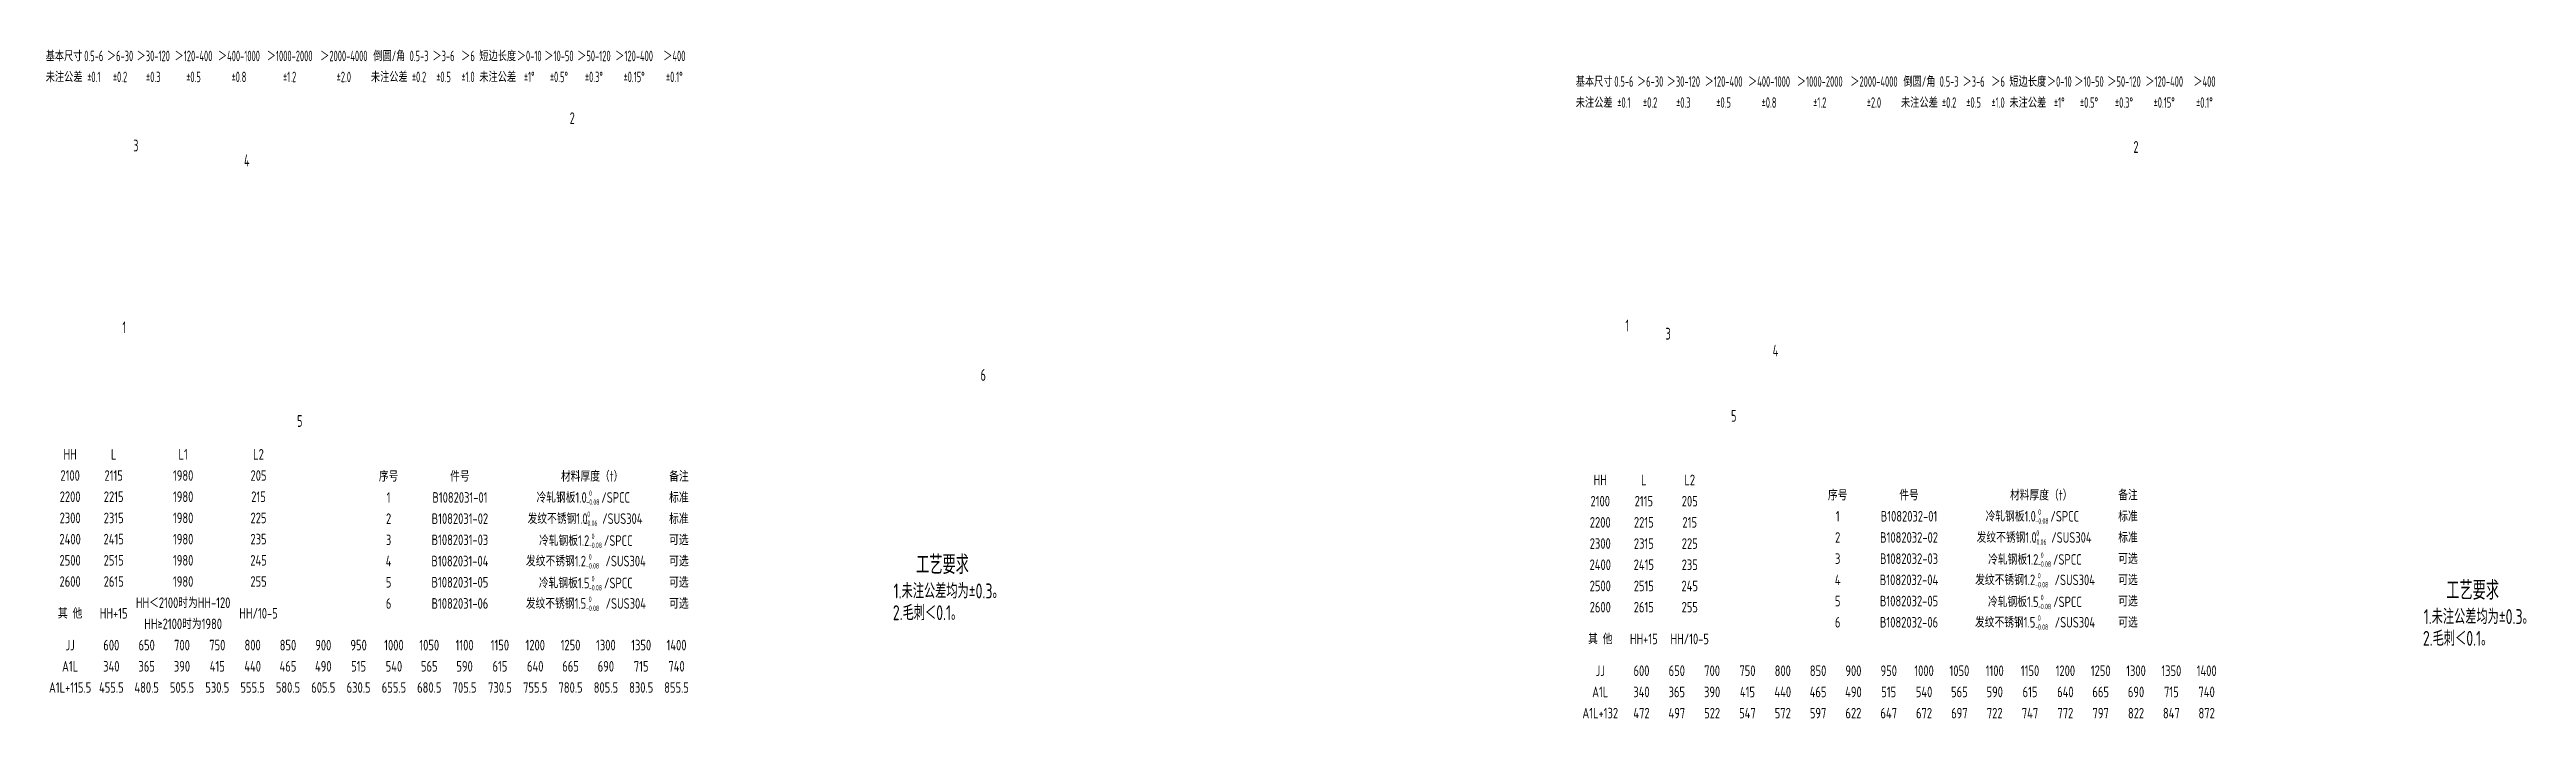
# Model space of a CAD drawing. Header units: inches. Extents: x 14216 to 120088, y -28688 to 23559.
# Drawn here: x 18541 to 24852, y -18978 to -17274 of the extents above; entities that cross this region are included whole.
import ezdxf
from ezdxf.enums import TextEntityAlignment as Align

# ---------------------------------------------------------------- set-up
doc = ezdxf.new("R2010")
doc.units = ezdxf.units.IN
doc.header["$LTSCALE"] = 0.3
doc.header["$MEASUREMENT"] = 0
doc.layers.add('2', color=2, linetype='Continuous')
doc.layers.add('2细实线', color=2, linetype='Continuous')
doc.layers.add('粗实线', color=7, linetype='Continuous', lineweight=30)
doc.styles.add('HZ', font='isocp2.shx', dxfattribs={"width": 0.7, "bigfont": 'hztxt.shx'})

msp = doc.modelspace()

# ---------------------------------------------------------------- texts
at = {"layer": '2', "color": 4, "style": 'HZ', "width": 0.7}
for s, p in [('2', (19866, -17463.7)), ('3', (18754, -17533.3)), ('4', (19036.2, -17571.2)), ('2', (23850.2, -17536.9)), ('1', (18726.6, -17996.3)), ('1', (22555.9, -17991.6)), ('3', (22658, -18012.6)), ('4', (22930.9, -18055.5)), ('6', (20912.9, -18117.7)), ('5', (19171.5, -18235)), ('5', (22825, -18222))]:
    msp.add_text(s, height=30, dxfattribs=at).set_placement(p)
at = {"layer": '2', "style": 'HZ', "width": 0.8}
for s, p in [('HH', (18593.2, -18304.9)), ('L', (18704.2, -18304.9)), ('L1', (18881.2, -18304.9)), ('L2', (19073.2, -18304.9)), ('2100', (18593.2, -18358.9)), ('2115', (18704.2, -18358.9)), ('1980', (18881.2, -18358.9)), ('205', (19073.2, -18358.9)), ('序号', (19404.6, -18360.8)), ('件号', (19586.3, -18360.8)), ('材料厚度（t）', (19923.2, -18360.8)), ('备注', (20144.3, -18360.8)), ('HH', (22491.7, -18370.2)), ('L', (22602.7, -18370.2)), ('L2', (22719.7, -18370.2)), ('2200', (18593.2, -18412.9)), ('2215', (18704.2, -18412.9)), ('1980', (18881.2, -18412.9)), ('215', (19073.2, -18412.9)), ('1', (19404.6, -18414.8)), ('B1082031-01', (19586.3, -18414.8)), ('冷轧钢板1.0   /SPCC', (19900.5, -18414.8)), ('标准', (20144.3, -18414.8)), ('2100', (22491.7, -18424.2)), ('2115', (22602.7, -18424.2)), ('205', (22719.7, -18424.2)), ('序号', (23096.7, -18408.7)), ('件号', (23278.4, -18408.7)), ('材料厚度（t）', (23615.2, -18408.7)), ('备注', (23836.3, -18408.7)), ('2300', (18593.2, -18466.9)), ('2315', (18704.2, -18466.9)), ('1980', (18881.2, -18466.9)), ('225', (19073.2, -18466.9)), ('2', (19404.6, -18468.8)), ('B1082031-02', (19586.3, -18468.8)), ('发纹不锈钢1.0   /SUS304 ', (19911.3, -18468.8)), ('标准', (20144.3, -18468.8)), ('2200', (22491.7, -18478.2)), ('2215', (22602.7, -18478.2)), ('215', (22719.7, -18478.2)), ('1', (23096.7, -18462.7)), ('B1082032-01', (23278.4, -18462.7)), ('冷轧钢板1.0   /SPCC', (23592.5, -18462.7)), ('标准', (23836.3, -18462.7)), ('2400', (18593.2, -18520.9)), ('2415', (18704.2, -18520.9)), ('1980', (18881.2, -18520.9)), ('235', (19073.2, -18520.9)), ('3', (19404.6, -18522.8)), ('B1082031-03', (19586.3, -18522.8)), ('冷轧钢板1.2   /SPCC', (19907, -18524.7)), ('可选', (20144.3, -18522.8)), ('2300', (22491.7, -18532.2)), ('2315', (22602.7, -18532.2)), ('225', (22719.7, -18532.2)), ('2', (23096.7, -18516.7)), ('B1082032-02', (23278.4, -18516.7)), ('发纹不锈钢1.0   /SUS304 ', (23603.3, -18516.7)), ('标准', (23836.3, -18516.7)), ('2500', (18593.2, -18574.9)), ('2600', (18593.2, -18628.9)), ('2515', (18704.2, -18574.9)), ('2615', (18704.2, -18628.9)), ('1980', (18881.2, -18574.9)), ('1980', (18881.2, -18628.9)), ('245', (19073.2, -18574.9)), ('255', (19073.2, -18628.9)), ('4', (19404.6, -18576.8)), ('B1082031-04', (19586.3, -18576.8)), ('发纹不锈钢1.2    /SUS304 ', (19913.5, -18576.8)), ('冷轧钢板1.5   /SPCC', (19907, -18632.7)), ('可选', (20144.3, -18576.8)), ('可选', (20144.3, -18630.8)), ('2400', (22491.7, -18586.2)), ('2415', (22602.7, -18586.2)), ('235', (22719.7, -18586.2)), ('4', (23096.7, -18624.7)), ('3', (23096.7, -18570.7)), ('B1082032-04', (23278.4, -18624.7)), ('B1082032-03', (23278.4, -18570.7)), ('发纹不锈钢1.2    /SUS304 ', (23605.6, -18624.7)), ('冷轧钢板1.2   /SPCC', (23599.1, -18572.7)), ('可选', (23836.3, -18570.7)), ('可选', (23836.3, -18624.7)), ('HH＜2100时为HH-120', (18881.2, -18682.9)), ('5', (19404.6, -18630.8)), ('6', (19404.6, -18684.8)), ('B1082031-05', (19586.3, -18630.8)), ('B1082031-06', (19586.3, -18684.8)), ('发纹不锈钢1.5    /SUS304 ', (19913.5, -18684.8)), ('可选', (20144.3, -18684.8)), ('2500', (22491.7, -18640.2)), ('2515', (22602.7, -18640.2)), ('245', (22719.7, -18640.2)), ('5', (23096.7, -18678.7)), ('B1082032-05', (23278.4, -18678.7)), ('冷轧钢板1.5   /SPCC', (23599.1, -18680.7)), ('可选', (23836.3, -18678.7)), ('其 他', (18593.2, -18709.9)), ('HH+15', (18704.2, -18709.9)), ('HH≥2100时为1980', (18881.2, -18736.9)), ('HH/10-5', (19073.2, -18709.9)), ('2600', (22491.7, -18694.2)), ('2615', (22602.7, -18694.2)), ('255', (22719.7, -18694.2)), ('6', (23096.7, -18732.7)), ('B1082032-06', (23278.4, -18732.7)), ('发纹不锈钢1.5    /SUS304 ', (23605.6, -18732.7)), ('可选', (23836.3, -18732.7)), ('其 他', (22491.7, -18775.2)), ('HH+15', (22602.7, -18775.2)), ('HH/10-5', (22719.7, -18775.2))]:
    msp.add_text(s, height=27, dxfattribs=at).set_placement(p, align=Align.MIDDLE_CENTER)
at = {"layer": '2', "color": 6, "style": 'HZ', "width": 0.75}
for s, p in [('1.未注公差均为±0.3。', (20691.3, -18672)), ('2.毛刺＜0.1。', (20689.2, -18727.4)), ('1.未注公差均为±0.3。', (24589.7, -18737.3)), ('2.毛刺＜0.1。', (24587.6, -18792.7))]:
    msp.add_text(s, height=38, dxfattribs=at).set_placement(p)
at = {"layer": '2', "char_height": 13.73, "attachment_point": 1, "style": 'HZ'}
for s, insert in [(' 0\\P-0.08', (19908.6, -18396.9)), (' 0\\P-0.06', (19904, -18450.5)), (' 0\\P-0.08', (23600.6, -18444.9)), (' 0\\P-0.08', (19915.1, -18506.9)), (' 0\\P-0.06', (23596, -18498.4)), (' 0\\P-0.08', (19907.9, -18559.3)), (' 0\\P-0.08', (19915.1, -18614.9)), (' 0\\P-0.08', (23599.9, -18607.2)), (' 0\\P-0.08', (23607.2, -18554.8)), (' 0\\P-0.08', (19907.9, -18667.3)), (' 0\\P-0.08', (23607.2, -18662.8)), (' 0\\P-0.08', (23599.9, -18715.2))]:
    msp.add_mtext(s, dxfattribs=dict(at, insert=insert))
at = {"layer": '2细实线', "linetype": 'ByBlock', "style": 'HZ', "width": 0.65}
for s, p in [('基本尺寸', (18577.8, -17290.1)), ('0.5-6', (18653.5, -17290.1)), ('＞6-30', (18720.4, -17290.1)), ('＞30-120', (18805, -17290.1)), ('＞120-400', (18907.5, -17290.1)), ('＞400-1000', (19023.3, -17290.1)), ('＞1000-2000', (19152.5, -17290.1)), ('＞2000-4000', (19290.6, -17290.1)), ('倒圆/角', (19406.4, -17290.1)), ('0.5-3', (19482.2, -17290.1)), ('＞3-6', (19544.5, -17290.1)), ('＞6', (19606.9, -17290.1)), ('短边长度', (19682.6, -17290.1)), ('＞0-10', (19762.8, -17290.1)), ('＞10-50', (19838.6, -17290.1)), ('＞50-120', (19927.7, -17290.1)), ('＞120-400', (20030.1, -17290.1)), ('＞400', (20132.6, -17290.1)), ('未注公差', (18577.8, -17343.5)), ('%%p0.1', (18653.5, -17343.5)), ('%%p0.2', (18720.4, -17343.5)), ('%%p0.3', (18805, -17343.5)), ('%%p0.5', (18907.5, -17343.5)), ('%%p0.8', (19023.3, -17343.5)), ('%%p1.2', (19152.5, -17343.5)), ('%%p2.0', (19290.6, -17343.5)), ('未注公差', (19406.4, -17343.5)), ('%%p0.2', (19482.2, -17343.5)), ('%%p0.5', (19544.5, -17343.5)), ('%%p1.0', (19606.9, -17343.5)), ('未注公差', (19682.6, -17343.5)), ('%%p1%%d', (19762.8, -17343.5)), ('%%p0.5%%d', (19838.6, -17343.5)), ('%%p0.3%%d', (19927.7, -17343.5)), ('%%p0.15%%d', (20030.1, -17343.5)), ('%%p0.1%%d', (20132.6, -17343.5)), ('基本尺寸', (22476.2, -17355.3)), ('0.5-6', (22551.9, -17355.3)), ('＞6-30', (22618.8, -17355.3)), ('＞30-120', (22703.4, -17355.3)), ('＞120-400', (22805.9, -17355.3)), ('＞400-1000', (22921.7, -17355.3)), ('＞1000-2000', (23050.9, -17355.3)), ('＞2000-4000', (23189, -17355.3)), ('倒圆/角', (23304.8, -17355.3)), ('0.5-3', (23380.6, -17355.3)), ('＞3-6', (23442.9, -17355.3)), ('＞6', (23505.3, -17355.3)), ('短边长度', (23581.1, -17355.3)), ('＞0-10', (23661.2, -17355.3)), ('＞10-50', (23737, -17355.3)), ('＞50-120', (23826.1, -17355.3)), ('＞120-400', (23928.5, -17355.3)), ('＞400', (24031, -17355.3)), ('未注公差', (22476.2, -17408.8)), ('%%p0.1', (22551.9, -17408.8)), ('%%p0.2', (22618.8, -17408.8)), ('%%p0.3', (22703.4, -17408.8)), ('%%p0.5', (22805.9, -17408.8)), ('%%p0.8', (22921.7, -17408.8)), ('%%p1.2', (23050.9, -17408.8)), ('%%p2.0', (23189, -17408.8)), ('未注公差', (23304.8, -17408.8)), ('%%p0.2', (23380.6, -17408.8)), ('%%p0.5', (23442.9, -17408.8)), ('%%p1.0', (23505.3, -17408.8)), ('未注公差', (23581.1, -17408.8)), ('%%p1%%d', (23661.2, -17408.8)), ('%%p0.5%%d', (23737, -17408.8)), ('%%p0.3%%d', (23826.1, -17408.8)), ('%%p0.15%%d', (23928.5, -17408.8)), ('%%p0.1%%d', (24031, -17408.8))]:
    msp.add_text(s, height=26.73, dxfattribs=at).set_placement(p, align=Align.MIDDLE_CENTER)
at = {"layer": '2细实线', "style": 'HZ', "width": 0.8}
for s, p in [('JJ', (18593.2, -18790.9)), ('600', (18698.2, -18790.9)), ('650', (18788.2, -18790.9)), ('700', (18878.2, -18790.9)), ('750', (18968.2, -18790.9)), ('800', (19058.2, -18790.9)), ('850', (19148.2, -18790.9)), ('900', (19238.2, -18790.9)), ('950', (19328.2, -18790.9)), ('1000', (19418.2, -18790.9)), ('1050', (19508.2, -18790.9)), ('1100', (19598.2, -18790.9)), ('1150', (19688.2, -18790.9)), ('1200', (19778.2, -18790.9)), ('1250', (19868.2, -18790.9)), ('1300', (19958.2, -18790.9)), ('1350', (20048.2, -18790.9)), ('1400', (20138.2, -18790.9)), ('A1L', (18593.2, -18844.9)), ('340', (18698.2, -18844.9)), ('365', (18788.2, -18844.9)), ('390', (18878.2, -18844.9)), ('415', (18968.2, -18844.9)), ('440', (19058.2, -18844.9)), ('465', (19148.2, -18844.9)), ('490', (19238.2, -18844.9)), ('515', (19328.2, -18844.9)), ('540', (19418.2, -18844.9)), ('565', (19508.2, -18844.9)), ('590', (19598.2, -18844.9)), ('615', (19688.2, -18844.9)), ('640', (19778.2, -18844.9)), ('665', (19868.2, -18844.9)), ('690', (19958.2, -18844.9)), ('715', (20048.2, -18844.9)), ('740', (20138.2, -18844.9)), ('JJ', (22491.7, -18856.2)), ('600', (22596.7, -18856.2)), ('650', (22686.7, -18856.2)), ('700', (22776.7, -18856.2)), ('750', (22866.7, -18856.2)), ('800', (22956.7, -18856.2)), ('850', (23046.7, -18856.2)), ('900', (23136.7, -18856.2)), ('950', (23226.7, -18856.2)), ('1000', (23316.7, -18856.2)), ('1050', (23406.7, -18856.2)), ('1100', (23496.7, -18856.2)), ('1150', (23586.7, -18856.2)), ('1200', (23676.7, -18856.2)), ('1250', (23766.7, -18856.2)), ('1300', (23856.7, -18856.2)), ('1350', (23946.7, -18856.2)), ('1400', (24036.7, -18856.2)), ('A1L+115.5', (18593.2, -18898.9)), ('455.5', (18698.2, -18898.9)), ('480.5', (18788.2, -18898.9)), ('505.5', (18878.2, -18898.9)), ('530.5', (18968.2, -18898.9)), ('555.5', (19058.2, -18898.9)), ('580.5', (19148.2, -18898.9)), ('605.5', (19238.2, -18898.9)), ('630.5', (19328.2, -18898.9)), ('655.5', (19418.2, -18898.9)), ('680.5', (19508.2, -18898.9)), ('705.5', (19598.2, -18898.9)), ('730.5', (19688.2, -18898.9)), ('755.5', (19778.2, -18898.9)), ('780.5', (19868.2, -18898.9)), ('805.5', (19958.2, -18898.9)), ('830.5', (20048.2, -18898.9)), ('855.5', (20138.2, -18898.9)), ('A1L', (22491.7, -18910.2)), ('340', (22596.7, -18910.2)), ('365', (22686.7, -18910.2)), ('390', (22776.7, -18910.2)), ('415', (22866.7, -18910.2)), ('440', (22956.7, -18910.2)), ('465', (23046.7, -18910.2)), ('490', (23136.7, -18910.2)), ('515', (23226.7, -18910.2)), ('540', (23316.7, -18910.2)), ('565', (23406.7, -18910.2)), ('590', (23496.7, -18910.2)), ('615', (23586.7, -18910.2)), ('640', (23676.7, -18910.2)), ('665', (23766.7, -18910.2)), ('690', (23856.7, -18910.2)), ('715', (23946.7, -18910.2)), ('740', (24036.7, -18910.2)), ('A1L+132', (22491.7, -18964.2)), ('472', (22596.7, -18964.2)), ('497', (22686.7, -18964.2)), ('522', (22776.7, -18964.2)), ('547', (22866.7, -18964.2)), ('572', (22956.7, -18964.2)), ('597', (23046.7, -18964.2)), ('622', (23136.7, -18964.2)), ('647', (23226.7, -18964.2)), ('672', (23316.7, -18964.2)), ('697', (23406.7, -18964.2)), ('722', (23496.7, -18964.2)), ('747', (23586.7, -18964.2)), ('772', (23676.7, -18964.2)), ('797', (23766.7, -18964.2)), ('822', (23856.7, -18964.2)), ('847', (23946.7, -18964.2)), ('872', (24036.7, -18964.2))]:
    msp.add_text(s, height=27, dxfattribs=at).set_placement(p, align=Align.MIDDLE_CENTER)
at = {"layer": '粗实线', "color": 3, "linetype": 'Continuous', "lineweight": -3, "style": 'HZ', "width": 0.7}
for p in [(20748.7, -18610.1), (24647.1, -18675.4)]:
    msp.add_text('工艺要求', height=48, dxfattribs=at).set_placement(p)

doc.saveas('drawing.dxf')
